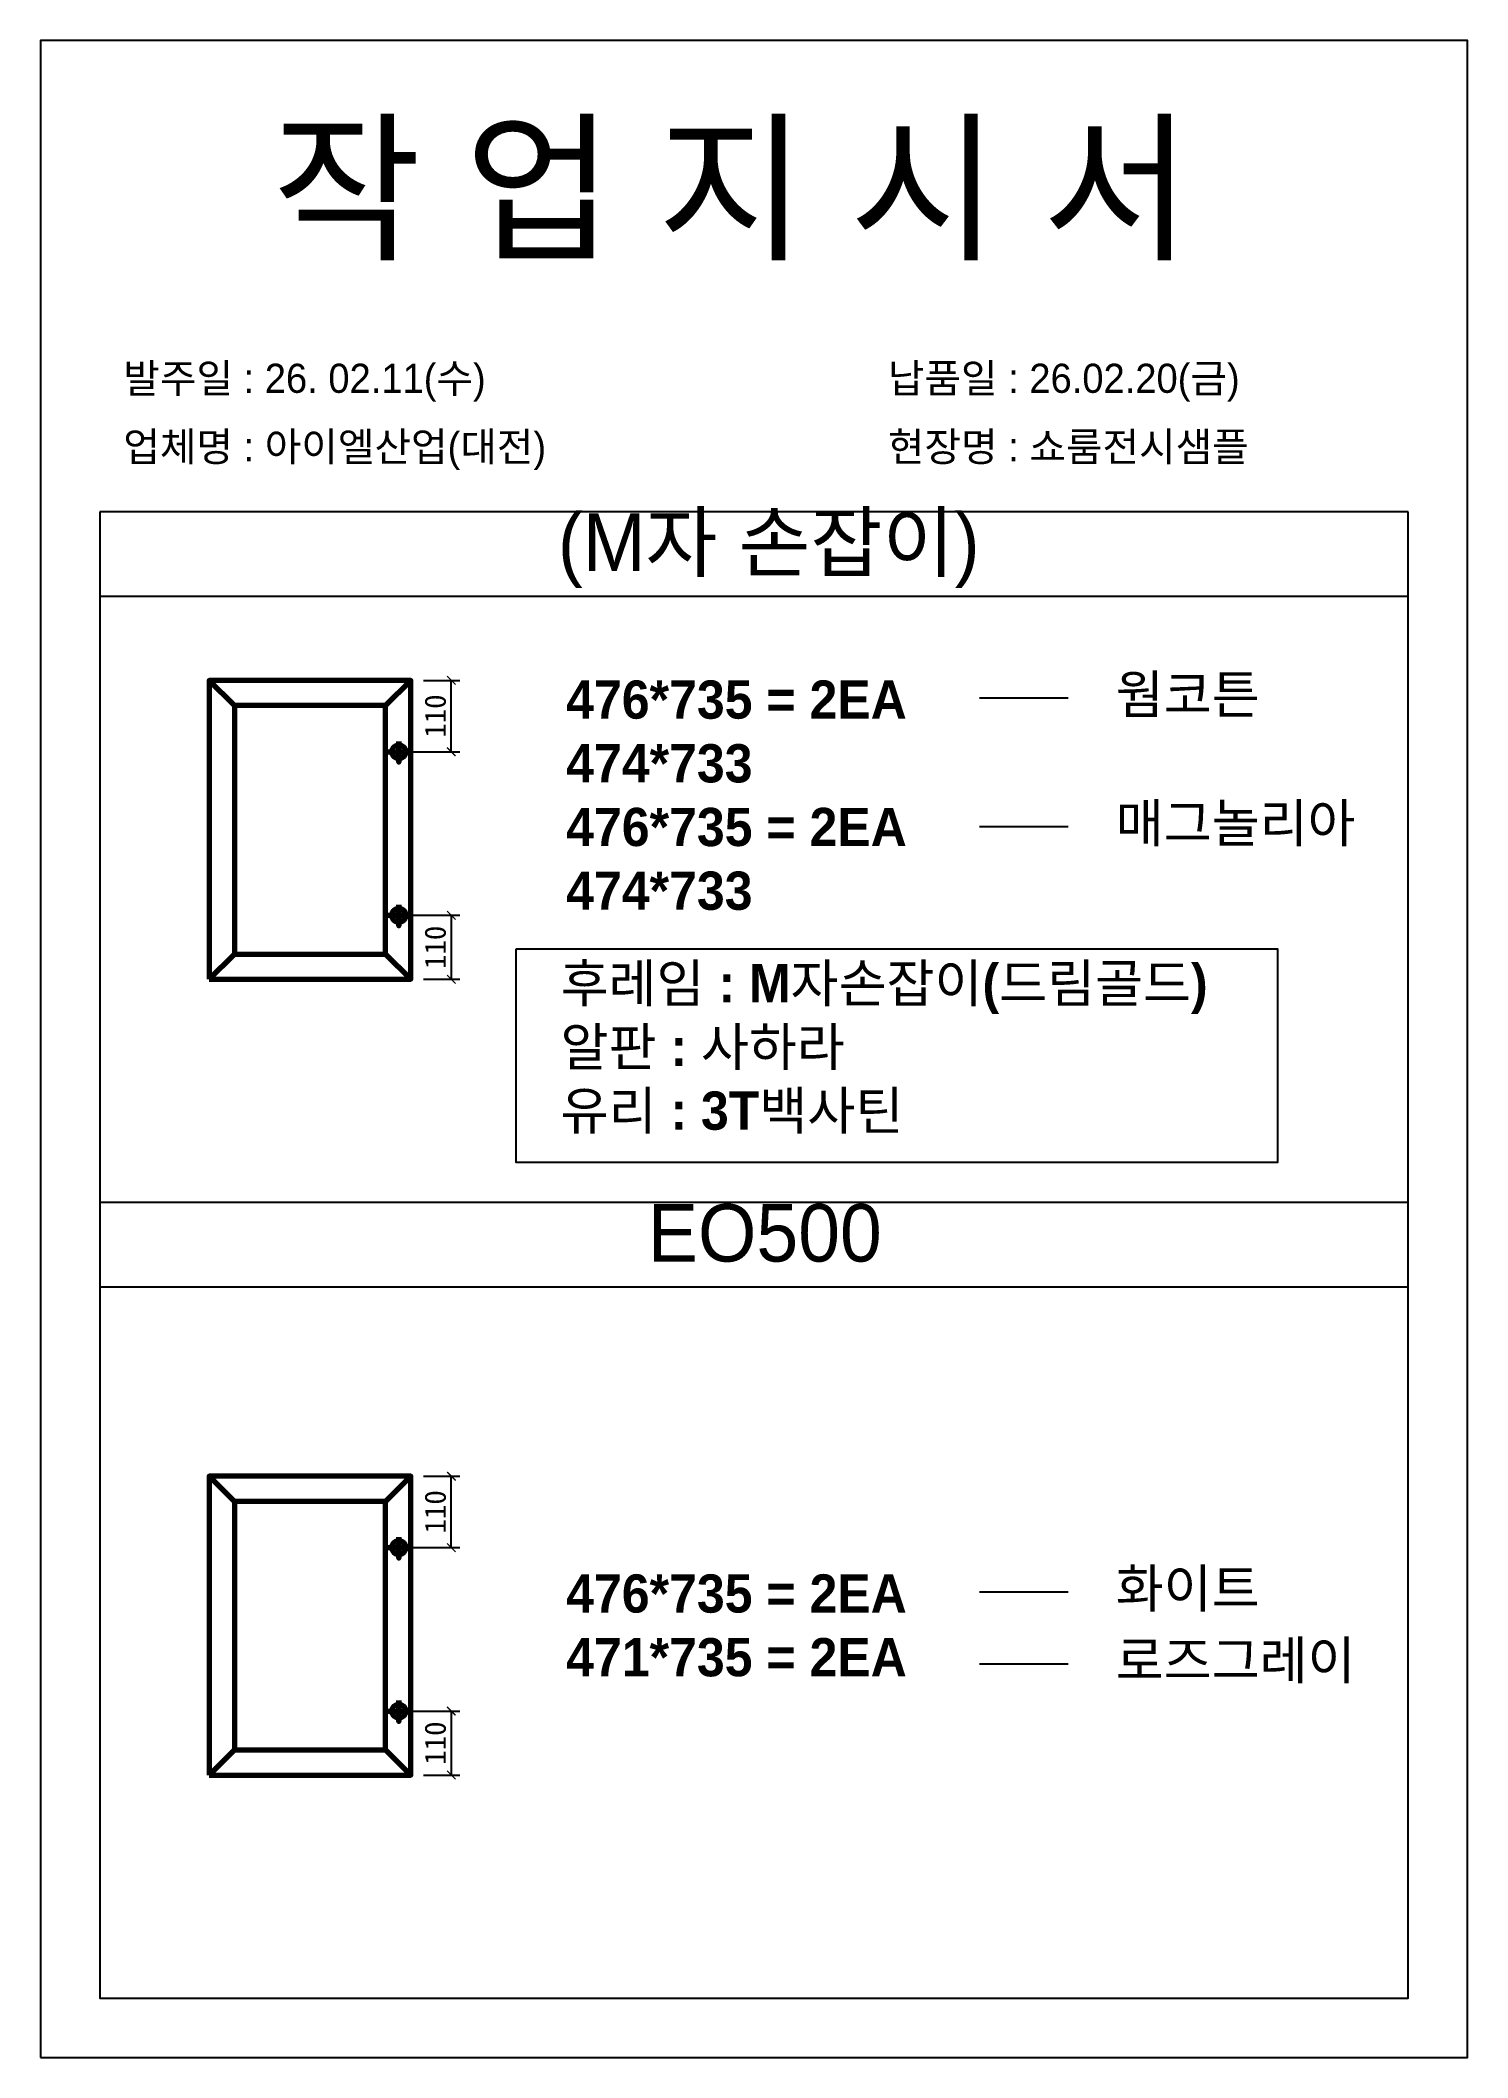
# Model space of a CAD drawing. Header units: millimetres. Extents: x -44117 to 256353, y -2095463 to 65325.
# Drawn here: x 110782 to 112462, y -711783 to -709407 of the extents above; entities that cross this region are included whole.
import ezdxf

# ---------------------------------------------------------------- set-up
doc = ezdxf.new("R2010")
doc.units = ezdxf.units.MM
doc.header["$LTSCALE"] = 10
doc.layers.add('Layer1', color=7, linetype='Continuous', lineweight=70)
doc.dimstyles.new('ISO-25', dxfattribs={"dimtxt": 2.5, "dimasz": 2.5, "dimexe": 1, "dimexo": 1, "dimtad": 1, "dimtxsty": 'Standard', "dimblk": 'ARCHTICK', "dimcen": 2.5, "dimadec": 0, "dimazin": 0, "dimtfac": 1, "dimtmove": 0, "dimatfit": 3, "dimfxl": 0, "dimarcsym": 0})

msp = doc.modelspace()

# ---------------------------------------------------------------- texts
at = {"attachment_point": 1}
for s, width, gutter_width, heights, insert, char_height in [('{\\fGulim|b0|i0|c129|p50;작 업 지 시 서}', 3307.3198183, 12.5, [-155.84554], (111054.47812, -709511.1215), 140), ('\\pt11;{\\fGulim|b0|i0|c129|p50;발주일 : 26. 02.11(수)}', 3307.3198183, 12.5, [34.50412], (110879.26877, -709787.84192), 34.3), ('{\\fGulim|b0|i0|c129|p50;납품일 : 26.02.20(금)}', 3307.3198183, 12.5, [35.09023], (111779.24675, -709787.84192), 34.3), ('{\\fGulim|b0|i0|c129|p50;업체명 : 아이엘산업(대전)}', 3307.3198183, 12.5, [36.11279], (110879.26877, -709868.4981), 34.3), ('{\\fGulim|b0|i0|c129|p50;현장명 : 쇼룸전시샘플}', 3307.3198183, 12.5, [-38.2735], (111779.24675, -709868.4981), 34.3), ('{\\fGulim|b0|i0|c129|p50;(M자 손잡이)}', 1597.0710432, 6.03612, [-85.06834], (111390.80446, -709964.17589), 67.6045736), ('{\\f굴림|b1|i0|c129|p50;476*735 = 2EA\\P\\C1;474*733\\P\\C256;476*735 = 2EA\\P\\C1;474*733}', 13607.1496112, 175, [-271.60714], (111400.59192, -710160.90711), 45), ('{\\f굴림|b1|i0|c129|p50;웜코튼}', 13607.1496112, 175, [-48.57143], (112047.41274, -710154.83427), 45), ('{\\f굴림|b1|i0|c129|p50;매그놀리아}', 13607.1496112, 175, [-50], (112047.41274, -710306.30275), 45), ('{\\f굴림|b1|i0|c129|p50;후레임 : M자손잡이(드림골드)\\P알판 : 사하라\\P유리 : 3T백사틴}', 13607.1496112, 175, [-207.14286], (111393.97947, -710494.96827), 45), ('{\\fGulim|b0|i0|c129|p50;EO500}', 1597.0710432, 6.03612, [-69.31494], (111496.75516, -710777.70008), 67.6045736), ('{\\f굴림|b1|i0|c129|p50;화이트}', 13607.1496112, 175, [-50], (112047.41274, -711207.69069), 45), ('{\\f굴림|b1|i0|c129|p50;476*735 = 2EA \\P471*735 = 2EA}', 13607.1496112, 175, [-121.4881], (111400.59192, -711213.76353), 45), ('{\\f굴림|b1|i0|c129|p50;로즈그레이}', 13607.1496112, 175, [-50.05952], (112047.41274, -711292.39267), 45)]:
    msp.add_mtext_dynamic_manual_height_columns(s, width=width, gutter_width=gutter_width, heights=heights, dxfattribs=dict(at, insert=insert, char_height=char_height))

# ---------------------------------------------------------------- blocks, each defined once
blk = doc.blocks.new('_ArchTick')
at = {"color": 0, "linetype": 'ByBlock', "const_width": 0.15}
blk.add_lwpolyline([(-0.5, -0.5), (0.5, 0.5)], dxfattribs=at)
blk = doc.blocks.new('*D4875')
at = {"color": 0, "lineweight": -2}
for p, q in [((111232.6, -710160.8), (111275.4, -710160.8)), ((111265.4, -710244.9), (111265.4, -710160.8)), ((111218.5, -710244.9), (111275.4, -710244.9))]:
    blk.add_line(p, q, dxfattribs=at)
at = {"layer": 'Defpoints', "color": 0}
for p in [(111217.6, -710160.8), (111265.4, -710160.8), (111203.5, -710244.9)]:
    blk.add_point(p, dxfattribs=at)
at = {"color": 0, "lineweight": -2, "xscale": 10, "yscale": 10, "zscale": 10}
for p, rotation in [((111265.4, -710160.8), 90), ((111265.4, -710244.9), 270)]:
    blk.add_blockref('_ArchTick', p, dxfattribs=dict(at, rotation=rotation))
at = {"color": 0, "insert": (111246.6, -710202.8), "char_height": 25, "attachment_point": 5, "rotation": 90}
blk.add_mtext('110', dxfattribs=at)
blk = doc.blocks.new('*D4876')
at = {"color": 0, "lineweight": -2}
for p, q in [((111218.5, -710437.5), (111275.4, -710437.5)), ((111265.4, -710437.5), (111265.4, -710512.8)), ((111232.6, -710512.8), (111275.4, -710512.8))]:
    blk.add_line(p, q, dxfattribs=at)
at = {"layer": 'Defpoints', "color": 0}
for p in [(111203.5, -710437.5), (111217.6, -710512.8), (111265.4, -710512.8)]:
    blk.add_point(p, dxfattribs=at)
at = {"color": 0, "lineweight": -2, "xscale": 10, "yscale": 10, "zscale": 10}
for p, rotation in [((111265.4, -710437.5), 90), ((111265.4, -710512.8), 270)]:
    blk.add_blockref('_ArchTick', p, dxfattribs=dict(at, rotation=rotation))
at = {"color": 0, "insert": (111246.6, -710475.2), "char_height": 25, "attachment_point": 5, "rotation": 90}
blk.add_mtext('110', dxfattribs=at)
blk = doc.blocks.new('*D4878')
at = {"color": 0, "lineweight": -2}
for p, q in [((111232.6, -711098.1), (111275.4, -711098.1)), ((111265.4, -711182.2), (111265.4, -711098.1)), ((111218.5, -711182.2), (111275.4, -711182.2))]:
    blk.add_line(p, q, dxfattribs=at)
at = {"layer": 'Defpoints', "color": 0}
for p in [(111217.6, -711098.1), (111265.4, -711098.1), (111203.5, -711182.2)]:
    blk.add_point(p, dxfattribs=at)
at = {"color": 0, "lineweight": -2, "xscale": 10, "yscale": 10, "zscale": 10}
for p, rotation in [((111265.4, -711098.1), 90), ((111265.4, -711182.2), 270)]:
    blk.add_blockref('_ArchTick', p, dxfattribs=dict(at, rotation=rotation))
at = {"color": 0, "insert": (111246.6, -711140.1), "char_height": 25, "attachment_point": 5, "rotation": 90}
blk.add_mtext('110', dxfattribs=at)
blk = doc.blocks.new('*D4879')
at = {"color": 0, "lineweight": -2}
for p, q in [((111218.5, -711374.8), (111275.4, -711374.8)), ((111265.4, -711374.8), (111265.4, -711450.1)), ((111232.6, -711450.1), (111275.4, -711450.1))]:
    blk.add_line(p, q, dxfattribs=at)
at = {"layer": 'Defpoints', "color": 0}
for p in [(111203.5, -711374.8), (111217.6, -711450.1), (111265.4, -711450.1)]:
    blk.add_point(p, dxfattribs=at)
at = {"color": 0, "lineweight": -2, "xscale": 10, "yscale": 10, "zscale": 10}
for p, rotation in [((111265.4, -711374.8), 90), ((111265.4, -711450.1), 270)]:
    blk.add_blockref('_ArchTick', p, dxfattribs=dict(at, rotation=rotation))
at = {"color": 0, "insert": (111246.6, -711412.5), "char_height": 25, "attachment_point": 5, "rotation": 90}
blk.add_mtext('110', dxfattribs=at)

# ---------------------------------------------------------------- dimensions: what is measured, and where the dimension line sits
for base, p1, p2, picture, middle in [((111265.36549, -710160.77664), (111203.53786, -710244.92154), (111217.60602, -710160.77664), '*D4875', (111246.61549, -710202.84909)), ((111265.36549, -710512.81353), (111203.53786, -710437.49037), (111217.60602, -710512.81353), '*D4876', (111246.61549, -710475.15195)), ((111265.36549, -711098.07565), (111203.53786, -711182.22055), (111217.60602, -711098.07565), '*D4878', (111246.61549, -711140.1481)), ((111265.36549, -711450.11254), (111203.53786, -711374.78939), (111217.60602, -711450.11254), '*D4879', (111246.61549, -711412.45096))]:
    dim = msp.add_linear_dim(base=base, p1=p1, p2=p2, angle=90, text='110', dimstyle='ISO-25', override={"dimscale": 10, "dimasz": 1, "dimexo": 1.5, "dimtxsty": 'Standard'})
    dim.commit()
    dim.dimension.update_dxf_attribs({"geometry": picture, "text_midpoint": middle})

# ---------------------------------------------------------------- linework, layer by layer
for p, q in [((112391.67152, -709962.12871), (110851.67152, -709962.12871)), ((112391.67152, -709962.12871), (110851.67152, -709962.12871)), ((112391.67152, -710062.12871), (110851.67152, -710062.12871)), ((111886.99233, -710181.52817), (111991.31499, -710181.52817)), ((111886.99233, -710332.99665), (111991.31499, -710332.99665)), ((112391.67152, -710775.65289), (110851.67152, -710775.65289)), ((112391.67152, -710775.65289), (110851.67152, -710775.65289)), ((112391.67152, -710875.65289), (110851.67152, -710875.65289)), ((111886.99233, -711234.38459), (111991.31499, -711234.38459)), ((111886.99233, -711319.08657), (111991.31499, -711319.08657))]:
    msp.add_line(p, q)
for points in [[(110781.67152, -711782.95899), (112461.67152, -711782.95899), (112461.67152, -709406.95899), (110781.67152, -709406.95899)], [(111341.57739, -710477.01409), (112237.78932, -710477.01409), (112237.78932, -710728.67245), (111341.57739, -710728.67245)]]:
    msp.add_lwpolyline(points, close=True)
msp.add_lwpolyline([(110851.67152, -709962.12871), (110851.67152, -711712.95899), (112391.67152, -711712.95899), (112391.67152, -709962.12871)])
at = {"layer": 'Layer1'}
for p, q in [((111010.05363, -710190.42698), (110980.40329, -710160.77664)), ((111187.95568, -710190.42698), (111217.60602, -710160.77664)), ((111191.21337, -710244.92154), (111215.86236, -710244.92154)), ((111191.21337, -710437.49037), (111215.86236, -710437.49037)), ((110980.40329, -710512.81353), (111010.05363, -710483.16319)), ((111217.60602, -710512.81353), (111187.95568, -710483.16319)), ((111187.95568, -710483.16319), (111217.60602, -710512.81353)), ((111010.05363, -711127.72599), (110980.40329, -711098.07565)), ((111187.95568, -711127.72599), (111217.60602, -711098.07565)), ((111191.21337, -711182.22055), (111215.86236, -711182.22055)), ((111191.21337, -711374.78939), (111215.86236, -711374.78939)), ((110980.40329, -711450.11254), (111010.05363, -711420.4622)), ((111217.60602, -711450.11254), (111187.95568, -711420.4622)), ((111187.95568, -711420.4622), (111217.60602, -711450.11254))]:
    msp.add_line(p, q, dxfattribs=at)
for points in [[(110980.40329, -710512.81353), (111217.60602, -710512.81353), (111217.60602, -710160.77664), (110980.40329, -710160.77664)], [(111010.05363, -710483.16319), (111187.95568, -710483.16319), (111187.95568, -710190.42698), (111010.05363, -710190.42698)], [(111203.53786, -710232.59704), (111203.53786, -710257.24604)], [(111203.53786, -710425.16588), (111203.53786, -710449.81487)], [(110980.40329, -711450.11254), (111217.60602, -711450.11254), (111217.60602, -711098.07565), (110980.40329, -711098.07565)], [(111010.05363, -711420.4622), (111187.95568, -711420.4622), (111187.95568, -711127.72599), (111010.05363, -711127.72599)], [(111203.53786, -711169.89605), (111203.53786, -711194.54505)], [(111203.53786, -711362.46489), (111203.53786, -711387.11388)]]:
    msp.add_lwpolyline(points, close=True, dxfattribs=at)
for centre in [(111203.53786, -710244.92154), (111203.53786, -710437.49037), (111203.53786, -711182.22055), (111203.53786, -711374.78939)]:
    msp.add_circle(centre, 8.21633, dxfattribs=at)

msp.set_redraw_order([(e.dxf.handle, doc.entitydb.next_handle()) for e in msp.query("TEXT MTEXT ATTDEF DIMENSION ARC_DIMENSION")])  # texts and dimensions are drawn at this point

doc.saveas('drawing.dxf')
